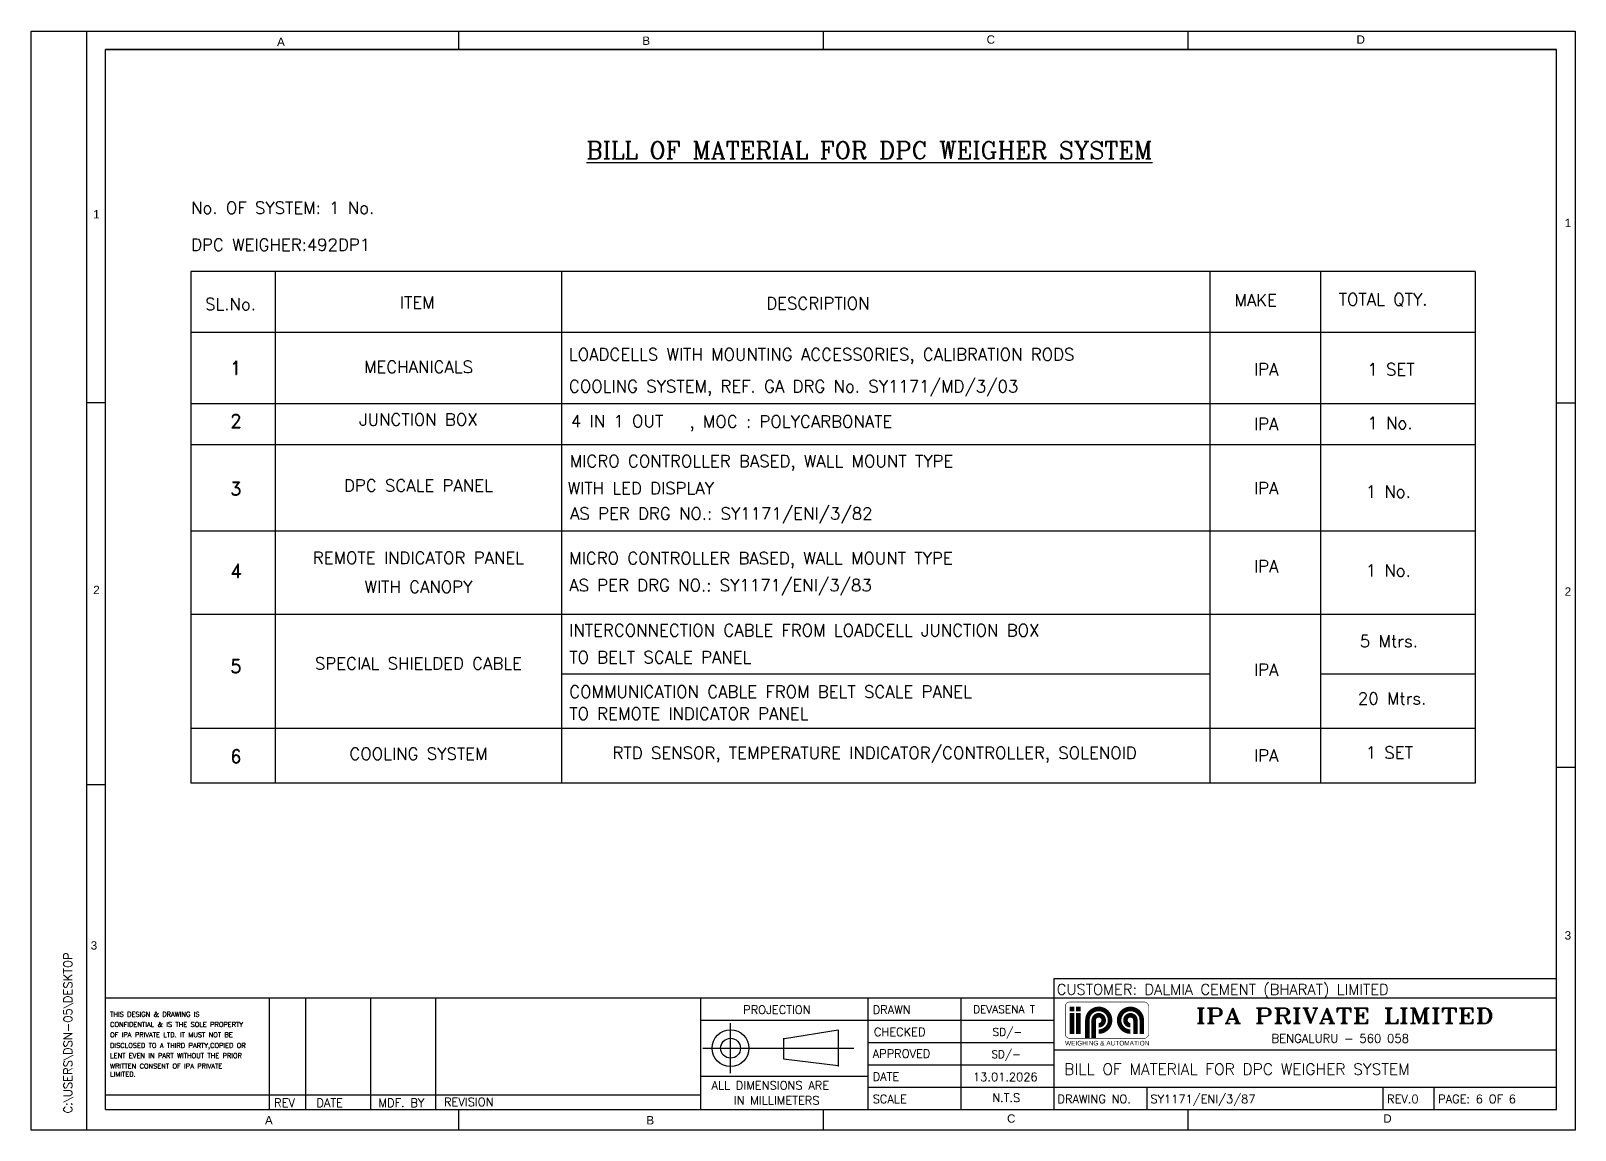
# Model space of a CAD drawing. Header units: inches. Extents: x 784 to 2184505, y 7 to 371504.
# Drawn here: x 853905 to 982416, y 275330 to 366831 of the extents above; entities that cross this region are included whole.
import ezdxf
from ezdxf.enums import TextEntityAlignment as Align

# ---------------------------------------------------------------- set-up
doc = ezdxf.new("R2010")
doc.units = ezdxf.units.IN
doc.header["$MEASUREMENT"] = 0
doc.layers.add('Object', color=2, linetype='Continuous', lineweight=30)
doc.layers.add('SHEET', color=10, linetype='Continuous')
doc.styles.add('ROMANC', font='romanc.shx', dxfattribs={"height": 5})
doc.styles.add('ROMAND', font='romand', dxfattribs={"height": 3})
doc.styles.add('ROMANS', font='romans')
doc.styles.add('ROMANT', font='romant', dxfattribs={"width": 1.3, "height": 4})
doc.styles.get("Standard").update_dxf_attribs({"font": 'arial.ttf'})

msp = doc.modelspace()

# ---------------------------------------------------------------- texts
at = {"style": 'ROMANC'}
msp.add_text('%%UBILL OF MATERIAL FOR DPC WEIGHER SYSTEM', height=1438.4647619, dxfattribs=at).set_placement((900137.61232, 356175.99922, 186470.99339))
at = {"color": 0}
for s, height, style, p in [('CUSTOMER: DALMIA CEMENT (BHARAT) LIMITED', 891.4686096, 'ROMAND', (939278.3679, 286595.20579, 9781.55083)), ('PROJECTION', 696.694092, 'ROMAND', (913177.82624, 285005.53217, 12132.91572)), ('DRAWN', 696.694092, 'ROMAND', (923955.91044, 285005.53217, 12132.91572)), ('DEVASENA T', 643.056664, 'ROMAND', (932312.98096, 285064.74342, 12132.91572)), ('THIS DESIGN & DRAWING IS', 403.693172, 'ROMANC', (860497.74802, 284772.95699, 12132.91572)), ('CONFIDENTIAL & IS THE SOLE PROPERTY', 403.693172, 'ROMANC', (860497.74802, 283924.16622, 12132.91572)), ('OF IPA PRIVATE LTD. IT MUST NOT BE ', 403.693172, 'ROMANC', (860497.74802, 283065.02434, 12132.91572)), ('CHECKED', 696.694092, 'ROMAND', (924061.032, 283156.55937, 12132.91572)), ('SD/-', 643.056664, 'ROMAND', (933935.09402, 283177.99599, 12132.91572)), ('DISCLOSED TO A THIRD PARTY,COPIED OR', 403.693172, 'ROMANC', (860497.74802, 282174.82914, 12132.91572)), ('LENT EVEN IN PART WITHOUT THE PRIOR ', 403.693172, 'ROMANC', (860497.74802, 281326.03837, 12132.91572)), ('APPROVED', 696.694092, 'ROMAND', (923955.91044, 281350.66203, 12132.91572)), ('SD/-', 643.056664, 'ROMAND', (933836.42499, 281325.30902, 12132.91572)), ('WRITTEN CONSENT OF IPA PRIVATE ', 403.693172, 'ROMANC', (860497.74802, 280456.54538, 12132.91572)), ('LIMITED.', 403.693172, 'ROMANC', (860497.74802, 279786.01244, 12132.91572)), ('BILL OF MATERIAL FOR DPC WEIGHER SYSTEM', 938.3880101, 'ROMAND', (939901.87336, 279930.52518, 12015.34748)), ('ALL DIMENSIONS ARE ', 696.6940917, 'ROMAND', (910543.68035, 278702.36594, 12132.91572)), ('DATE', 696.694092, 'ROMAND', (923955.91044, 279436.41849, 12132.91572)), ('13.01.2026', 697.03662, 'ROMAND', (932308.08954, 279411.83208, 12132.91572)), ('REV', 696.694092, 'ROMAND', (874149.89031, 277251.79575, 12132.91572)), ('DATE', 696.694092, 'ROMAND', (877665.06632, 277251.79575, 12132.91572)), ('MDF. BY', 696.694092, 'ROMAND', (882831.71261, 277251.79575, 12132.91572)), ('REVISION', 696.694092, 'ROMAND', (888284.57525, 277327.99135, 12132.91572)), ('IN MILLIMETERS', 696.6940917, 'ROMAND', (912395.18527, 277453.44136, 12132.91572)), ('SCALE', 696.694092, 'ROMAND', (923955.91044, 277574.88392, 12132.91572)), ('N.T.S', 696.694092, 'ROMAND', (933913.7054, 277673.24611, 12132.91572)), ('DRAWING NO.', 696.6940917, 'ROMAND', (939331.4513, 277574.12852, 12132.91572)), ('SY1171/ENI/3/87', 696.6940917, 'ROMAND', (947072.49677, 277574.12852, 12132.91572)), ('REV.0', 696.694092, 'ROMAND', (966764.22515, 277574.12852, 12132.91572)), ('PAGE: 6 OF 6', 696.6940917, 'ROMAND', (971014.06287, 277574.12852, 12132.91572))]:
    msp.add_text(s, height=height, dxfattribs=dict(at, style=style)).set_placement(p)
at = {"color": 4, "style": 'ROMANT', "width": 1.3}
msp.add_text('IPA PRIVATE LIMITED', height=1258.2536029, dxfattribs=at).set_placement((950847.3725, 284213.80357, 424861.84625))
at = {"color": 4, "style": 'ROMAND'}
msp.add_text('BENGALURU - 560 058', height=707.7676516, dxfattribs=at).set_placement((957151.69548, 282605.9651, 424861.84625))
at = {"layer": 'Object', "color": 7, "insert": (936227.91545, 282760.84914), "char_height": 385.1902062, "width": 14498.5023624, "attachment_point": 1, "style": 'ROMANS'}
msp.add_mtext('\\pxqc;{\\fArial|b0|i0|c0|p0;\\C4;WEIGHING & AUTOMATION}', dxfattribs=at)
at = {"layer": 'SHEET', "color": 0, "linetype": 'Continuous'}
for s, p in [('A', (874390.26637, 365569.18289, 12132.91572)), ('B', (904786.03775, 365665.88994, 12132.91572)), ('C', (933439.37655, 365762.5972, 12132.91572)), ('D', (964222.35519, 365762.5972, 12132.91572)), ('1', (859092.31528, 351220.32671, 12132.91572)), ('1', (981544.73822, 350493.66358, 12132.91572)), ('2', (859092.31528, 319948.06382, 12132.91572)), ('2', (981544.73822, 319811.4431, 12132.91572)), ('3', (981544.73822, 291188.43216, 12132.91572)), ('3', (858882.22914, 290354.8484, 12132.91572)), ('A', (873383.71654, 275802.57401, 12132.91572)), ('B', (905126.53035, 275802.57401, 12132.91572)), ('C', (935137.91785, 275946.71886, 12132.91572)), ('D', (966447.87531, 275946.71842, 12132.91572))]:
    msp.add_text(s, height=696.69409, dxfattribs=at).set_placement(p)
at = {"layer": 'SHEET', "color": 0, "linetype": 'Continuous', "style": 'ROMAND'}
for s, height, p in [('No. OF SYSTEM: 1 No.', 1007.6704026, (867237.09224, 351600.96266, -508493.84813)), ('DPC WEIGHER:492DP1', 1007.6704026, (867237.09224, 348526.45804, -508493.84813)), ('SL.No.', 1007.670403, (868404.57622, 343583.40098, -643622.90638)), ('ITEM', 1007.670403, (884613.24922, 343725.14746, -1293312.27062)), ('DESCRIPTION', 1007.6704026, (915103.00633, 343647.01006, -228575.95557)), ('MAKE', 1007.670403, (954065.3242, 343904.53492, -228575.95557)), ('TOTAL QTY.', 1007.670403, (962741.44239, 343978.01319, -228575.95557)), ('1', 1141.25132, (870474.84212, 338232.17828, -643622.90638)), ('LOADCELLS WITH MOUNTING ACCESSORIES, CALIBRATION RODS', 1007.6704026, (898679.80439, 339398.53804, -228575.95557)), ('IPA', 1007.670403, (955697.00407, 338152.10799, -228575.95557)), ('1 SET ', 1007.670403, (965124.49167, 338152.10799, -228575.95557)), ('COOLING SYSTEM, REF. GA DRG No. SY1171/MD/3/03', 1007.6704026, (898679.80439, 336743.35104, -228575.95557)), ('2', 1141.25132, (870474.84212, 333778.36231, 1032103.50668)), ('4 IN 1 OUT  ', 1007.6704026, (898839.25854, 333845.03072, 25201110.78318)), (', MOC : POLYCARBONATE', 1007.6704026, (908708.20436, 333807.89724, 2277244.35725)), ('IPA', 1007.670403, (955697.00407, 333603.74046, -228575.95557)), ('1 No.', 1007.670403, (965124.49167, 333687.02322, -228575.95557)), ('MICRO CONTROLLER BASED, WALL MOUNT TYPE', 1007.6704026, (898752.83723, 330515.6437, 1447150.45748)), ('3', 1141.25132, (870474.84212, 328161.84604, 1032103.50668)), ('WITH LED DISPLAY', 1007.6704026, (898573.23902, 328253.54898, 1447150.45748)), ('IPA', 1007.670403, (955697.00407, 328256.22375, -228575.95557)), ('1 No.', 1007.670403, (964983.84594, 327975.10335, 1447150.45748)), ('AS PER DRG NO.: SY1171/ENI/3/82', 1007.6704026, (898772.53371, 326148.98913, 1447150.45748)), ('MICRO CONTROLLER BASED, WALL MOUNT TYPE', 1007.6704026, (898705.8078, 322427.0043, 2011576.20798)), ('IPA', 1007.670403, (955697.00407, 321760.16826, -228575.95557)), ('4', 1141.25132, (870474.84212, 321340.02667, 1898688.84215)), ('AS PER DRG NO.: SY1171/ENI/3/83', 1007.6704026, (898705.8078, 320179.44129, 2011576.20798)), ('1 No.', 1007.670403, (964983.84594, 321406.84348, 1447150.45748)), ('INTERCONNECTION CABLE FROM LOADCELL JUNCTION BOX', 1007.6704026, (898705.8078, 316431.77578, 2011576.20798)), ('5 Mtrs.', 1007.670403, (964500.33705, 315531.23039, 1361635.88736)), ('TO BELT SCALE PANEL', 1007.6704026, (898705.8078, 314184.21277, 2011576.20798)), ('5', 1141.25132, (870474.84212, 313379.56082, 1898688.84215)), ('IPA', 1007.670403, (955697.00407, 313144.6233, -228575.95557)), ('COMMUNICATION CABLE FROM BELT SCALE PANEL', 1007.6704026, (898705.8078, 311319.33347, 2011576.20798)), ('20 Mtrs.', 1007.670403, (964337.3748, 310754.16879, 1361635.88736)), ('TO REMOTE INDICATOR PANEL', 1007.6704026, (898705.8078, 309494.1563, 2011576.20798)), ('1 SET', 1007.670403, (964983.84594, 306252.81728, 1447150.45748)), ('6', 1141.25132, (870474.84212, 305865.16766, 1898688.84215)), ('IPA', 1007.670403, (955697.00407, 306005.9498, -228575.95557))]:
    msp.add_text(s, height=height, dxfattribs=at).set_placement(p)
for s, p in [('MECHANICALS', (886158.09794, 338863.71354, -643622.90638)), ('JUNCTION BOX', (886158.09794, 334477.85527, 1032103.50668)), ('DPC SCALE PANEL', (886158.09794, 328988.16759, 1032103.50668)), ('REMOTE INDICATOR PANEL', (886158.09794, 322959.02232, 1596529.25717)), ('WITH CANOPY', (886158.09794, 320551.07678, 1596529.25717)), ('SPECIAL SHIELDED CABLE', (886158.09794, 314173.97107, 1596529.25717)), ('COOLING SYSTEM', (886158.09794, 306659.57791, 1596529.25717)), ('RTD SENSOR, TEMPERATURE INDICATOR/CONTROLLER, SOLENOID', (924121.09049, 306659.57791, 1596529.25717))]:
    msp.add_text(s, height=1007.6704026, dxfattribs=at).set_placement(p, align=Align.MIDDLE)
at = {"layer": 'SHEET', "color": 124, "linetype": 'Continuous', "style": 'ROMAND'}
msp.add_text('C:\\USERS\\DSN-05\\DESKTOP', height=704.430188, rotation=90, dxfattribs=at).set_placement((857333.79977, 276718.28298, 12132.91572))

# ---------------------------------------------------------------- linework, layer by layer
for p, q in [((867229.24291, 346792.3082, -688898.38366), (867229.24291, 304222.74337, 1575719.4838)), ((874246.72417, 346792.3082, -688898.38366), (874246.72417, 304222.74337, 790953.37817)), ((898069.4717, 346792.32374, -688898.75342), (898069.4717, 304222.74337, 1575719.31796)), ((952028.80468, 346792.34544, -623431.30457), (952028.80468, 304222.74337, 1568896.09198)), ((961230.96995, 346792.3082, -688898.38366), (961231.02625, 304222.74337, 2195164.27485)), ((974099.3306, 346792.3082, 186470.99339), (974099.3306, 304222.74337, 792609.63393))]:
    msp.add_line(p, q)
at = {"ltscale": 50}
msp.add_line((974099.3306, 346792.3082, -643622.90638), (867229.2458, 346792.3082, -643622.90638), dxfattribs=at)
at = {"color": 0}
for p, q in [((912132.17306, 280061.266, 12132.91572), (912132.17306, 284228.99422, 12132.91572)), ((916550.74036, 282973.88731, 12132.91572), (916550.74036, 281275.15621, 12132.91572)), ((921090.17999, 283654.71194, 12132.91572), (916613.47364, 282935.4652, 12132.91572)), ((921090.05798, 283680.5003, 12132.91572), (921090.05798, 280612.5477, 12132.91572)), ((909833.56673, 282146.524, 12132.91572), (922387.12788, 282146.524, 12132.91572)), ((916550.74036, 281275.15621, 12132.91572), (921090.05798, 280715.2172, 12132.91572))]:
    msp.add_line(p, q, dxfattribs=at)
for radius in [1533.9763, 827.36331]:
    msp.add_circle((912132.17306, 282146.524, 12132.91572), radius, dxfattribs=at)
at = {"layer": 'SHEET', "color": 124, "linetype": 'Continuous', "true_color": 0x00a183}
for p, q in [((858559.08479, 275329.78858, 12132.91572), (858559.08479, 366811.21585, 12132.91572)), ((889523.26664, 365289.619, 12132.91572), (889523.26664, 366830.97488, 12132.91572)), ((860107.29388, 365289.619, 12132.91572), (980867.60311, 365289.619, 12132.91572)), ((860107.29388, 365289.619, 12132.91572), (980867.60311, 365289.619, 12132.91572)), ((860107.29388, 365289.619, 12132.91572), (980867.60311, 365289.619, 12132.91572)), ((980867.60311, 365289.619, 12132.91572), (860107.29388, 365289.619, 12132.91572)), ((860107.29388, 277041.70071, 12132.91572), (860107.29388, 365289.619, 12132.91572)), ((980867.60311, 277041.70071, 12132.91572), (980867.60311, 365289.619, 12132.91572)), ((982406.03149, 305502.13656, 12132.91572), (980867.60311, 305502.38199, 12132.91572)), ((939065.95761, 286330.95527, 12132.91572), (939065.95761, 287947.89741, 12132.91572)), ((939065.95761, 287947.89741, 12132.91572), (980867.60311, 287947.89741, 12132.91572)), ((860107.29388, 286330.95527, 12132.91572), (980867.60311, 286330.95527, 12132.91572)), ((860107.29388, 286330.95527, 12132.91572), (980867.60311, 286330.95527, 12132.91572)), ((873726.87667, 286330.95527, 12132.91572), (873726.87667, 277041.70071, 12132.91572)), ((876798.46556, 277029.62401, 12132.91572), (876798.46556, 286318.87857, 12132.91572)), ((882204.60066, 277041.70071, 12132.91572), (882204.60066, 286330.95527, 12132.91572)), ((887610.73575, 277041.70071, 12132.91572), (887610.73575, 286330.95527, 12132.91572)), ((909649.98485, 277041.70071, 12132.91572), (909649.98485, 286330.95527, 12132.91572)), ((923583.86668, 277041.70071, 12132.91572), (923583.86668, 286330.95527, 12132.91572)), ((931324.91214, 277041.70071, 12132.91572), (931324.91214, 286330.95527, 12132.91572)), ((939065.95761, 277041.70071, 12132.91572), (939065.95761, 286330.95527, 12132.91572)), ((909649.98485, 284473.10436, 12132.91572), (939065.95761, 284473.10436, 12132.91572)), ((923583.86668, 282615.25345, 12132.91572), (939065.95761, 282615.25345, 12132.91572)), ((939065.95761, 282022.24211, 12132.91572), (980867.60311, 282022.24211, 12132.91572)), ((923583.86668, 280757.40254, 12132.91572), (939065.95761, 280757.40254, 12132.91572)), ((909649.98485, 279828.47708, 12132.91572), (923583.86668, 279828.47708, 12132.91572)), ((923583.86668, 278899.55162, 12132.91572), (980867.60311, 278899.55162, 12132.91572)), ((946807.00307, 277041.70071, 12132.91572), (946807.00307, 278899.55162, 12132.91572)), ((966435.53041, 277041.70071, 12132.91572), (966435.53041, 278899.55162, 12132.91572)), ((970685.36813, 277041.70071, 12132.91572), (970685.36813, 278899.55162, 12132.91572)), ((860107.29388, 278280.26799, 12132.91572), (909649.98485, 278280.26799, 12132.91572)), ((860107.29388, 277041.70071, 12132.91572), (980867.60311, 277041.70071, 12132.91572)), ((919868.16486, 275329.78858, 12132.91572), (919868.16486, 277041.70071, 12132.91572)), ((950213.06308, 275329.78858, 12132.91572), (950213.06308, 277041.70071, 12132.91572))]:
    msp.add_line(p, q, dxfattribs=at)
at = {"layer": 'SHEET', "color": 0, "linetype": 'Continuous'}
for p, q in [((919868.16486, 365289.619, 12132.91572), (919868.16486, 366830.97488, 12132.91572)), ((950213.06308, 365289.619, 12132.91572), (950213.06308, 366830.97488, 12132.91572)), ((853914.45751, 335867.53359, 12132.91572), (853909.51775, 335867.53438, 12132.91572)), ((860107.29388, 335866.54564, 12132.91572), (858559.08479, 335866.79263, 12132.91572)), ((982410.87245, 335847.03439, 12132.91572), (980867.60311, 335847.28059, 12132.91572)), ((853914.45751, 304060.9506, 12132.91572), (853904.67679, 304060.95216, 12132.91572)), ((860107.29388, 304059.96265, 12132.91572), (858559.08479, 304060.20964, 12132.91572)), ((889523.26664, 275329.78858, 12132.91572), (889523.26664, 277041.70071, 12132.91572))]:
    msp.add_line(p, q, dxfattribs=at)
at = {"layer": 'SHEET', "color": 7}
for p, q in [((974099.33306, 341717.98472, -643622.90638), (867229.2458, 341722.3062, -643622.90638)), ((974099.33842, 335785.51816, 1862197.40644), (867229.24291, 335785.51816, 1862197.40644)), ((974099.34147, 332366.70904, 1862197.40644), (867229.24291, 332366.70904, 1862197.40644)), ((974099.34147, 325196.6442, 1862197.40644), (867229.24291, 325196.6442, 1862197.40644)), ((974099.34935, 318240.63299, 1862197.40644), (867229.24291, 318240.63299, 1862197.40644)), ((952028.80468, 313279.50054, 1862197.40644), (898069.4717, 313279.50054, 1862197.40644)), ((974099.34935, 313279.50054, 1862197.40644), (961231.01253, 313279.50054, 1862197.40644)), ((974099.34935, 308751.12195, 1334818.57026), (867229.24291, 308751.12195, 1334818.57026)), ((974099.34935, 304222.74337, 807439.63447), (867229.24291, 304222.74337, 807439.63447))]:
    msp.add_line(p, q, dxfattribs=at)
at = {"layer": 'SHEET', "color": 124, "linetype": 'Continuous', "true_color": 0x00a183, "elevation": 12132.91572}
msp.add_lwpolyline([(982415.8122, 275329.78858), (853914.45751, 275329.78858), (853914.45751, 366811.21585), (982415.8122, 366811.21585)], close=True, dxfattribs=at)
at = {"layer": 'SHEET', "color": 4, "linetype": 'Continuous', "const_width": 45.25582}
msp.add_lwpolyline([(946539.47327, 285995.31666), (940360.84731, 285995.31666, 0.4142135624), (939983.7155, 285618.18484), (939983.7155, 283343.84328, 0.4142135624), (940360.84731, 282966.71147), (946539.47327, 282966.71147, 0.4142135624), (946916.60508, 283343.84328), (946916.60508, 285618.18484, 0.4142135624)], format="xyb", close=True, dxfattribs=at)
at = {"layer": 'SHEET', "color": 4, "linetype": 'Continuous', "const_width": 377.13182}
for points in [[(940545.76184, 285229.35201), (940545.76184, 285606.48383)], [(941073.74639, 285229.35201), (941073.74639, 285606.48383)], [(940545.76184, 283343.69293), (940545.76184, 285078.49929)], [(941073.74639, 283343.69293), (941073.74639, 285078.49929)], [(941828.01002, 282966.56111), (941828.01002, 284475.08838)]]:
    msp.add_lwpolyline(points, dxfattribs=at)
for points in [[(941828.01002, 284475.08838, -2.4142135624), (942770.83957, 283532.25884, 0.048516246)], [(946353.59183, 283343.69293), (946353.59183, 284475.08838, 2.4142135624), (945410.76229, 283532.25884, 0.362037375)], [(942355.99457, 282966.56111), (942355.99457, 284475.08838, -2.4142135624), (942770.83957, 284060.24338, 1.7118172848)], [(945825.60729, 283343.69293), (945825.60729, 284475.08838, 2.4142135624), (945410.76229, 284060.24338, 0.3121925891)]]:
    msp.add_lwpolyline(points, format="xyb", dxfattribs=at)

msp.set_redraw_order([(e.dxf.handle, doc.entitydb.next_handle()) for e in msp.query("TEXT MTEXT ATTDEF DIMENSION ARC_DIMENSION")])  # texts and dimensions are drawn at this point

doc.saveas('drawing.dxf')
